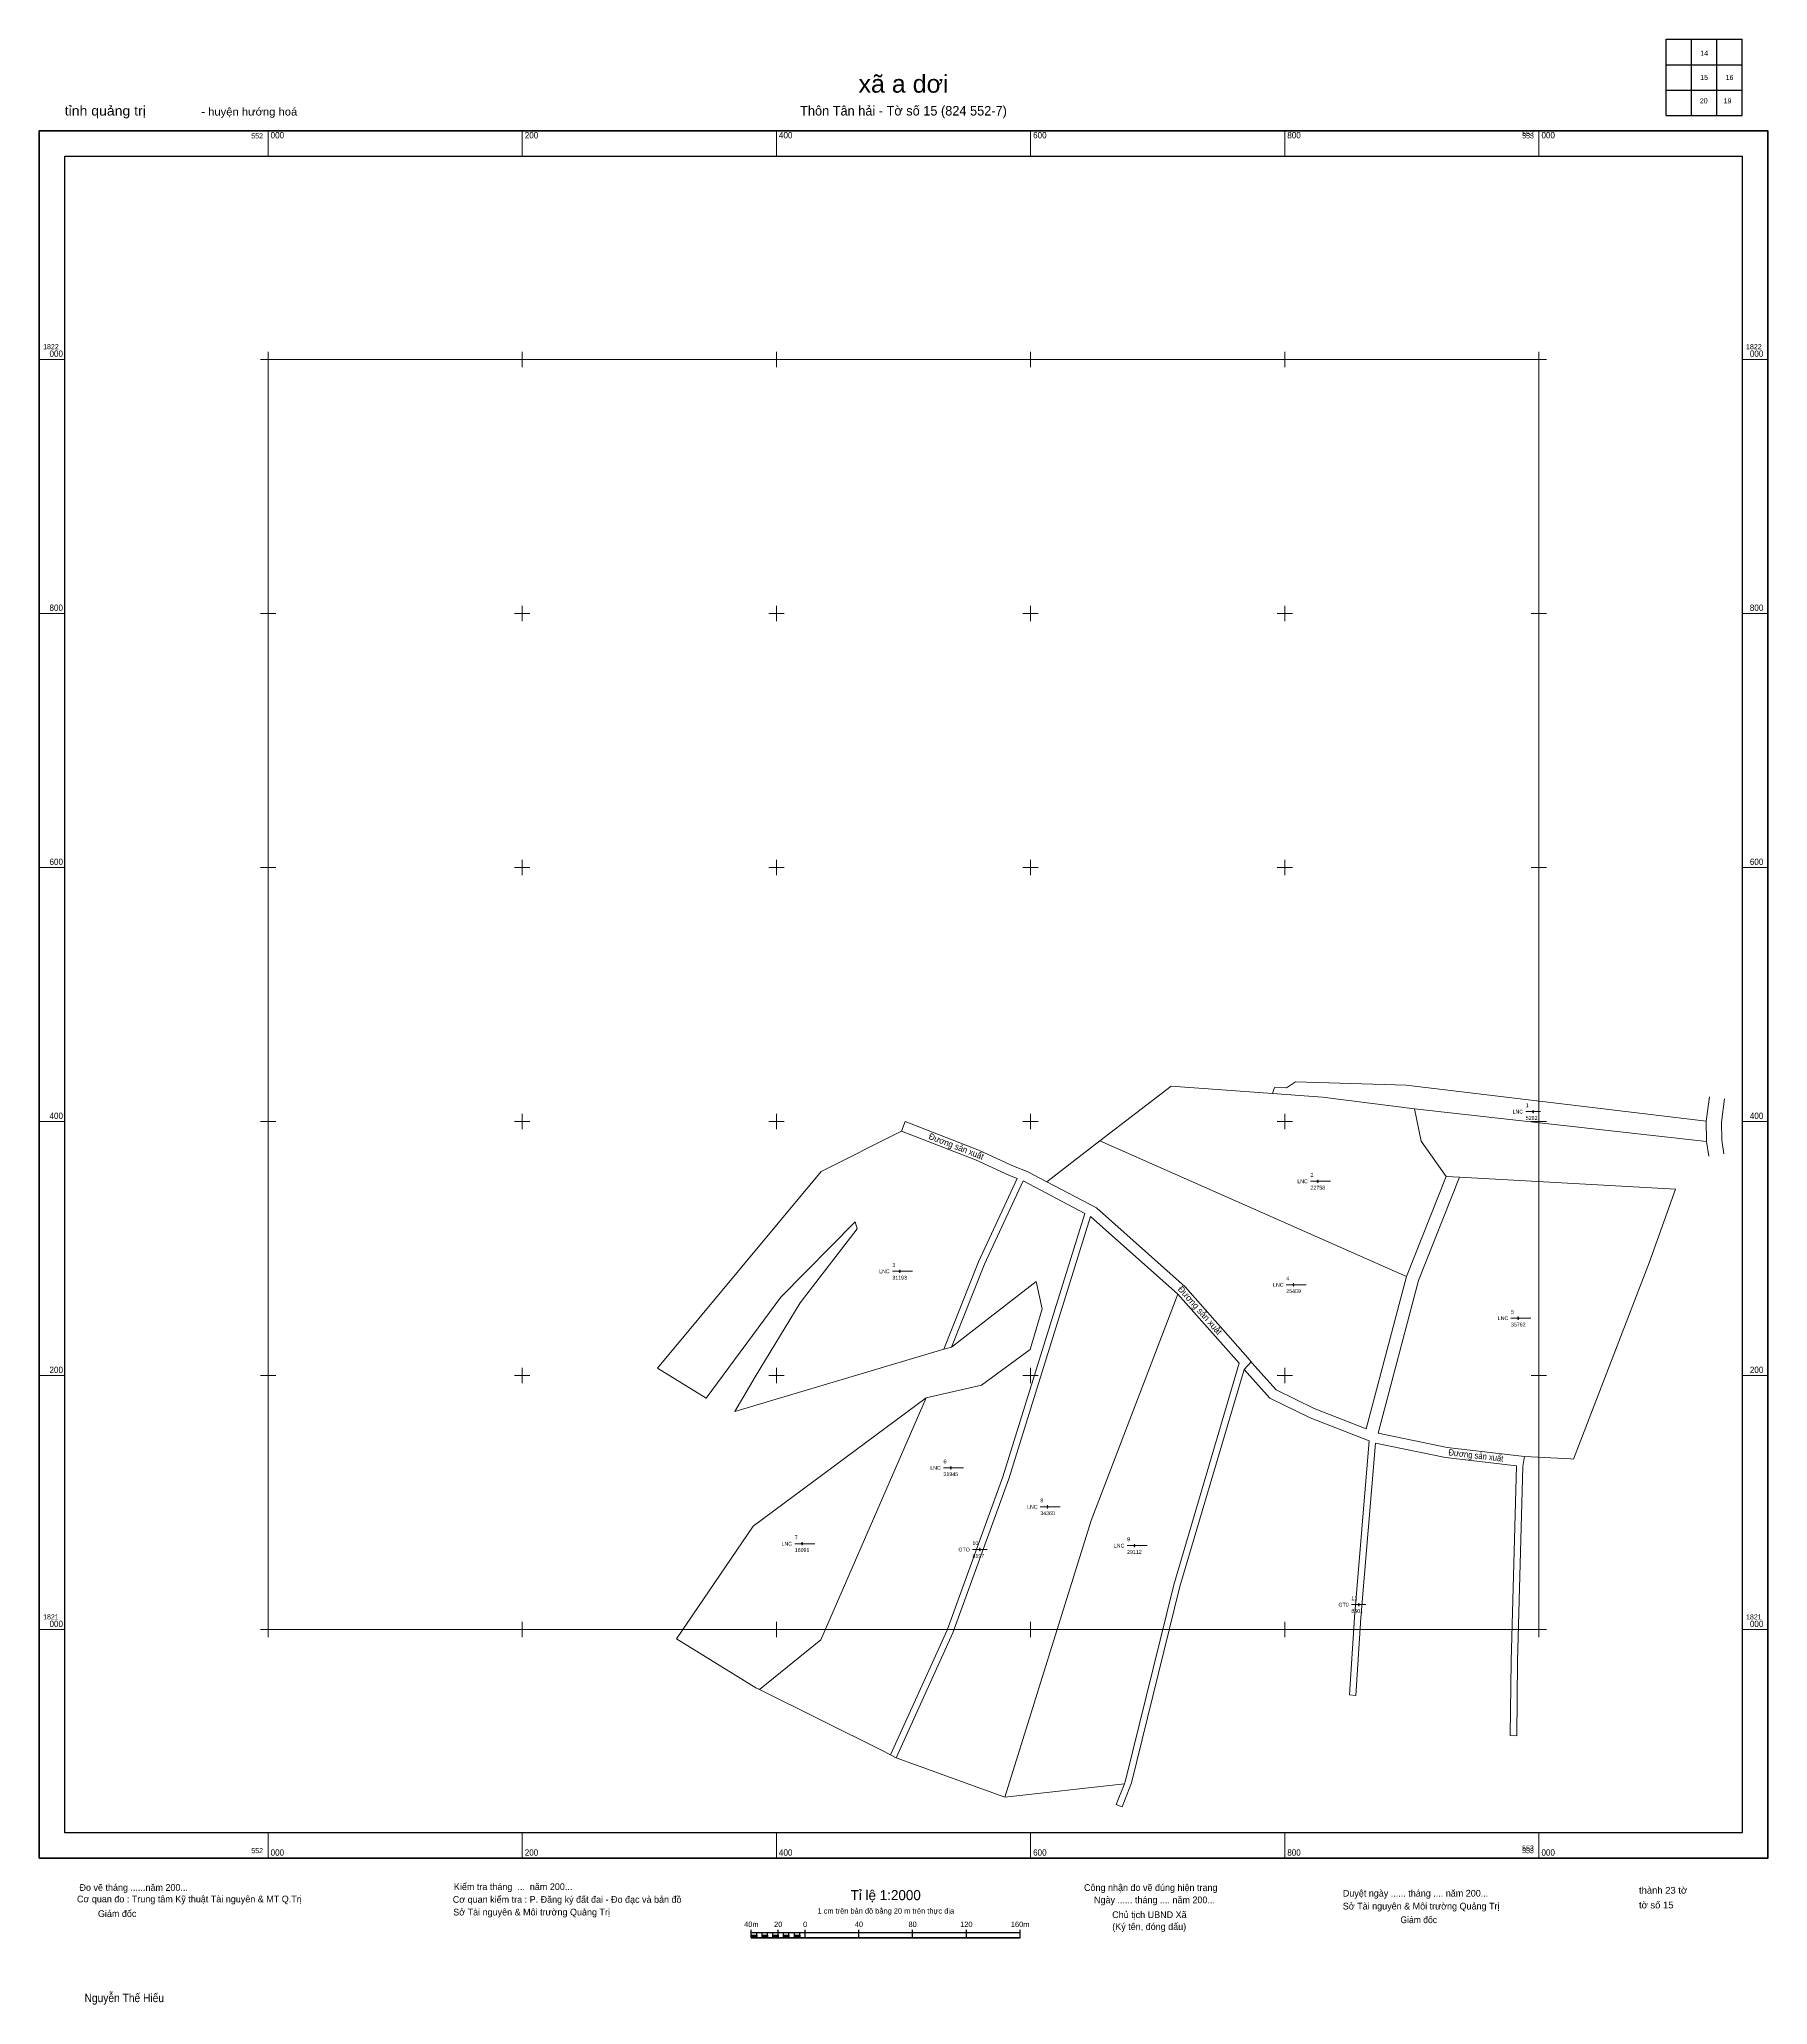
# Model space of a CAD drawing. Header units: metres. Extents: x 545204 to 553180, y 1820705 to 1822252.
# Drawn here: x 551820 to 553180, y 1820705 to 1822252 of the extents above.
import ezdxf
from ezdxf.enums import TextEntityAlignment as Align

# ---------------------------------------------------------------- set-up
doc = ezdxf.new("R2010")
doc.units = ezdxf.units.M
doc.header["$LTSCALE"] = 1.7
for name, color, linetype, lineweight in [('1', 7, 'Continuous', 13), ('10', 7, 'Continuous', 13), ('23', 7, 'Continuous', 13), ('50', 7, 'Continuous', 13), ('51', 7, 'Continuous', 13), ('63', 7, 'Continuous', 13)]:
    doc.layers.add(name, color=color, linetype=linetype, lineweight=lineweight)

msp = doc.modelspace()

# ---------------------------------------------------------------- hatches: boundary and pattern name
at = {"layer": '51'}
for points in [[(552995.57, 1821407.79, 1), (552995.27, 1821407.79, 1)], [(552826.14, 1821352.91, 1), (552825.84, 1821352.91, 1)], [(552497.14, 1821282.06, 1), (552496.84, 1821282.06, 1)], [(552807.08, 1821271.46, 1), (552806.78, 1821271.46, 1)], [(552983.87, 1821245.15, 1), (552983.57, 1821245.15, 1)], [(552537.35, 1821127.38, 1), (552537.05, 1821127.38, 1)], [(552613.53, 1821096.66, 1), (552613.23, 1821096.66, 1)], [(552420.32, 1821067.63, 1), (552420.02, 1821067.63, 1)], [(552560.19, 1821063.01, 1), (552559.89, 1821063.01, 1)], [(552681.81, 1821066.09, 1), (552681.51, 1821066.09, 1)], [(552858.32, 1821019.63, 1), (552858.02, 1821019.63, 1)]]:
    msp.add_hatch(color=256, dxfattribs=at).paths.add_polyline_path(points)
at = {"layer": '63'}
for points in [[(552380.26, 1820757.41), (552380.26, 1820759.55), (552384.54, 1820759.55), (552384.54, 1820757.41)], [(552388.76, 1820757.41), (552388.76, 1820759.55), (552392.96, 1820759.55), (552392.96, 1820757.41)], [(552397.18, 1820757.41), (552397.18, 1820759.55), (552401.46, 1820759.55), (552401.46, 1820757.41)], [(552405.66, 1820757.41), (552405.66, 1820759.55), (552409.9, 1820759.55), (552409.9, 1820757.41)], [(552414.16, 1820757.41), (552414.16, 1820759.55), (552418.38, 1820759.55), (552418.38, 1820757.41)]]:
    msp.add_hatch(color=256, dxfattribs=at).paths.add_polyline_path(points)

# ---------------------------------------------------------------- linework, layer by layer
at = {"layer": '1'}
for p, q in [((553131.54, 1821400.3), (553134.21, 1821419.55)), ((553143.56, 1821399.59), (553146.1, 1821417.9)), ((552850.83, 1820948.58), (552855.81, 1820948.05)), ((552977.49, 1820916.56), (552982.49, 1820916.4)), ((552667.41, 1820862.21), (552672.13, 1820860.57))]:
    msp.add_line(p, q, dxfattribs=at)
at = {"layer": '10'}
for p, q in [((552895.6, 1821428.58), (553131.54, 1821400.3)), ((552901.99, 1821410.01), (553131.88, 1821384.35)), ((552498.34, 1821392.49), (552501.25, 1821399.94)), ((552501.25, 1821399.94), (552559.75, 1821377.14)), ((552498.34, 1821392.49), (552556.66, 1821369.76)), ((552654.59, 1821384.83), (552612.71, 1821352.61)), ((552597.33, 1821360.73), (552612.71, 1821352.61)), ((552926.95, 1821356.77), (552937.48, 1821356.19)), ((552937.48, 1821356.19), (553107.43, 1821346.8)), ((553107.43, 1821346.8), (553086.69, 1821288.81)), ((552461.97, 1821321.15), (552463.57, 1821315.52)), ((552715.96, 1821264.2), (552647.21, 1821325.34)), ((553086.69, 1821288.81), (553085.01, 1821284.1)), ((553085.01, 1821284.1), (553027.32, 1821134.11)), ((552531.75, 1821220.65), (552367.23, 1821171.64)), ((552537.85, 1821222.47), (552531.75, 1821220.65)), ((552773.56, 1821210.74), (552771, 1821214.02)), ((552774.09, 1821210.06), (552773.56, 1821210.74)), ((552987.33, 1821128.3), (552988.78, 1821136.24)), ((552483.13, 1820904.73), (552489.87, 1820901.37)), ((552489.87, 1820901.37), (552494.35, 1820899.14)), ((552494.35, 1820899.14), (552579.84, 1820867.99))]:
    msp.add_line(p, q, dxfattribs=at)
for points in [[(552790.4, 1821422.03), (552710.62, 1821427.94), (552654.59, 1821384.83), (552895.74, 1821277.88)], [(552790.4, 1821422.03), (552792.03, 1821426.8), (552801.29, 1821426.4), (552808.53, 1821431.24), (552895.6, 1821428.58)], [(552901.99, 1821410.01), (552829.58, 1821419.13), (552790.4, 1821422.03)], [(552895.74, 1821277.88), (552926.95, 1821356.77), (552907.47, 1821384.43), (552901.99, 1821410.01)], [(553131.54, 1821400.3), (553131.88, 1821384.35), (553133.71, 1821372.71)], [(553143.56, 1821399.59), (553143.86, 1821385.36), (553145.56, 1821374.57)], [(552344.75, 1821182.09), (552306.48, 1821205.78), (552435.17, 1821360.69), (552498.34, 1821392.49)], [(552556.66, 1821369.76), (552583.46, 1821357.4), (552589.38, 1821355.17), (552559.11, 1821289.6), (552531.75, 1821220.65)], [(552597.33, 1821360.73), (552586.45, 1821364.83), (552559.75, 1821377.14)], [(552642.72, 1821327.71), (552594.07, 1821353.4), (552563.7, 1821287.61), (552537.85, 1821222.47)], [(552612.71, 1821352.61), (552651.82, 1821331.95), (552721.6, 1821269.89), (552771, 1821214.02)], [(552873.4, 1821154.55), (552905.26, 1821274.76), (552937.48, 1821356.19)], [(552344.75, 1821182.09), (552403.36, 1821261.67), (552461.97, 1821321.15)], [(552489.87, 1820901.37), (552534.28, 1820999.48), (552578.21, 1821120.27), (552642.72, 1821327.71)], [(552494.35, 1820899.14), (552538.9, 1820997.56), (552582.99, 1821118.79), (552647.21, 1821325.34)], [(552463.57, 1821315.52), (552418.81, 1821257.24), (552383.3, 1821199.03), (552367.23, 1821171.64)], [(552517.96, 1821182.45), (552561.26, 1821192.31), (552599.79, 1821220.53), (552609.19, 1821252.52), (552604.49, 1821274.15), (552537.85, 1821222.47)], [(552774.09, 1821210.06), (552793.18, 1821188.76), (552823.12, 1821174.06), (552863.99, 1821158.1), (552895.74, 1821277.88)], [(552715.96, 1821264.2), (552647.67, 1821085.82), (552579.84, 1820867.99)], [(552712.72, 1821035.28), (552764.17, 1821209.66), (552715.96, 1821264.2)], [(552672.13, 1820860.57), (552679.48, 1820879.3), (552717.57, 1821034.04), (552767.98, 1821204.89), (552773.56, 1821210.74)], [(552767.98, 1821204.89), (552788.25, 1821182.27), (552819.87, 1821166.74)], [(552517.96, 1821182.45), (552381.79, 1821081.45), (552321.49, 1820992.77)], [(552517.96, 1821182.45), (552434.96, 1820991.86), (552386.64, 1820952.81), (552483.13, 1820904.73)], [(552819.87, 1821166.74), (552866.51, 1821148.53), (552854.83, 1821009.62), (552850.83, 1820948.58)], [(552988.78, 1821136.24), (552927.84, 1821143.38), (552873.4, 1821154.55)], [(552926.47, 1821135.49), (552871.38, 1821146.8), (552859.81, 1821009.2), (552855.81, 1820948.05)], [(552926.47, 1821135.49), (552982.34, 1821128.89), (552978.21, 1820975.02), (552977.49, 1820916.56)], [(553027.32, 1821134.11), (553025.12, 1821134.39), (552988.78, 1821136.24)], [(552987.33, 1821128.3), (552983.21, 1820974.89), (552982.49, 1820916.4)], [(552673.86, 1820878.66), (552674.78, 1820881.14), (552712.72, 1821035.28)], [(552321.49, 1820992.77), (552383.88, 1820954.19), (552386.64, 1820952.81)], [(552579.84, 1820867.99), (552673.86, 1820878.66), (552667.41, 1820862.21)]]:
    msp.add_lwpolyline(points, dxfattribs=at)
at = {"layer": '23'}
for p, q in [((552000, 1821000), (552000, 1822000)), ((552000, 1822000), (553000, 1822000)), ((553000, 1821000), (553000, 1822000)), ((552000, 1821000), (553000, 1821000))]:
    msp.add_line(p, q, dxfattribs=at)
at = {"layer": '50'}
for p, q in [((552989.67, 1821407.79), (553001.17, 1821407.79)), ((552820.24, 1821352.91), (552835.99, 1821352.91)), ((552491.24, 1821282.06), (552506.99, 1821282.06)), ((552801.18, 1821271.46), (552816.93, 1821271.46)), ((552977.97, 1821245.15), (552993.72, 1821245.15)), ((552531.45, 1821127.38), (552547.2, 1821127.38)), ((552607.63, 1821096.66), (552623.38, 1821096.66)), ((552414.42, 1821067.63), (552430.17, 1821067.63)), ((552554.29, 1821063.01), (552565.79, 1821063.01)), ((552675.91, 1821066.09), (552691.66, 1821066.09)), ((552852.42, 1821019.63), (552863.92, 1821019.63))]:
    msp.add_line(p, q, dxfattribs=at)
at = {"layer": '51'}
for p, q in [((552994.8, 1821407.79), (552994.17, 1821407.79)), ((552995.42, 1821409.04), (552995.42, 1821408.42)), ((552995.42, 1821407.16), (552995.42, 1821406.54)), ((552996.67, 1821407.79), (552996.05, 1821407.79)), ((552825.36, 1821352.91), (552824.74, 1821352.91)), ((552825.99, 1821354.16), (552825.99, 1821353.54)), ((552825.99, 1821352.28), (552825.99, 1821351.66)), ((552827.24, 1821352.91), (552826.62, 1821352.91)), ((552496.36, 1821282.06), (552495.74, 1821282.06)), ((552496.99, 1821283.31), (552496.99, 1821282.68)), ((552496.99, 1821281.44), (552496.99, 1821280.81)), ((552498.24, 1821282.06), (552497.62, 1821282.06)), ((552806.31, 1821271.46), (552805.68, 1821271.46)), ((552806.93, 1821272.71), (552806.93, 1821272.08)), ((552806.93, 1821270.84), (552806.93, 1821270.21)), ((552808.18, 1821271.46), (552807.56, 1821271.46)), ((552983.1, 1821245.15), (552982.47, 1821245.15)), ((552983.72, 1821246.4), (552983.72, 1821245.78)), ((552983.72, 1821244.52), (552983.72, 1821243.9)), ((552984.97, 1821245.15), (552984.34, 1821245.15)), ((552536.57, 1821127.38), (552535.95, 1821127.38)), ((552537.2, 1821128.63), (552537.2, 1821128)), ((552537.2, 1821126.76), (552537.2, 1821126.13)), ((552538.45, 1821127.38), (552537.82, 1821127.38)), ((552612.76, 1821096.66), (552612.13, 1821096.66)), ((552613.38, 1821097.91), (552613.38, 1821097.28)), ((552613.38, 1821096.04), (552613.38, 1821095.41)), ((552614.63, 1821096.66), (552614, 1821096.66)), ((552419.55, 1821067.63), (552418.92, 1821067.63)), ((552420.17, 1821068.88), (552420.17, 1821068.26)), ((552420.17, 1821067), (552420.17, 1821066.38)), ((552421.42, 1821067.63), (552420.8, 1821067.63)), ((552559.42, 1821063.01), (552558.79, 1821063.01)), ((552560.04, 1821064.26), (552560.04, 1821063.64)), ((552560.04, 1821062.38), (552560.04, 1821061.76)), ((552561.29, 1821063.01), (552560.66, 1821063.01)), ((552681.04, 1821066.09), (552680.41, 1821066.09)), ((552681.66, 1821067.34), (552681.66, 1821066.72)), ((552681.66, 1821065.46), (552681.66, 1821064.84)), ((552682.91, 1821066.09), (552682.28, 1821066.09)), ((552857.55, 1821019.63), (552856.92, 1821019.63)), ((552858.17, 1821020.88), (552858.17, 1821020.26)), ((552858.17, 1821019), (552858.17, 1821018.38)), ((552859.42, 1821019.63), (552858.8, 1821019.63))]:
    msp.add_line(p, q, dxfattribs=at)
for points in [[(552995.42, 1821408.42), (552994.8, 1821407.79), (552995.42, 1821407.16), (552996.05, 1821407.79)], [(552825.99, 1821353.54), (552825.36, 1821352.91), (552825.99, 1821352.28), (552826.62, 1821352.91)], [(552496.99, 1821282.68), (552496.36, 1821282.06), (552496.99, 1821281.44), (552497.62, 1821282.06)], [(552806.93, 1821272.08), (552806.31, 1821271.46), (552806.93, 1821270.84), (552807.56, 1821271.46)], [(552983.72, 1821245.78), (552983.1, 1821245.15), (552983.72, 1821244.52), (552984.34, 1821245.15)], [(552537.2, 1821128), (552536.57, 1821127.38), (552537.2, 1821126.76), (552537.82, 1821127.38)], [(552613.38, 1821097.28), (552612.76, 1821096.66), (552613.38, 1821096.04), (552614, 1821096.66)], [(552420.17, 1821068.26), (552419.55, 1821067.63), (552420.17, 1821067), (552420.8, 1821067.63)], [(552560.04, 1821063.64), (552559.42, 1821063.01), (552560.04, 1821062.38), (552560.66, 1821063.01)], [(552681.66, 1821066.72), (552681.04, 1821066.09), (552681.66, 1821065.46), (552682.28, 1821066.09)], [(552858.17, 1821020.26), (552857.55, 1821019.63), (552858.17, 1821019), (552858.8, 1821019.63)]]:
    msp.add_lwpolyline(points, close=True, dxfattribs=at)
for centre in [(552995.42, 1821407.79), (552825.99, 1821352.91), (552496.99, 1821282.06), (552806.93, 1821271.46), (552983.72, 1821245.15), (552537.2, 1821127.38), (552613.38, 1821096.66), (552420.17, 1821067.63), (552560.04, 1821063.01), (552681.66, 1821066.09), (552858.17, 1821019.63)]:
    msp.add_circle(centre, 0.15, dxfattribs=at)
at = {"layer": '63', "lineweight": 25}
for p, q in [((553100, 1822252), (553160, 1822252)), ((553100, 1822192), (553100, 1822252)), ((553120, 1822192), (553120, 1822252)), ((553140, 1822192), (553140, 1822252)), ((553100, 1822232), (553160, 1822232)), ((553100, 1822212), (553160, 1822212)), ((552380.26, 1820757.41), (552380.26, 1820763.75)), ((552380.26, 1820761.65), (552591.84, 1820761.65)), ((552380.26, 1820757.41), (552380.26, 1820761.65)), ((552384.54, 1820757.41), (552384.54, 1820761.65)), ((552388.76, 1820757.41), (552388.76, 1820761.65)), ((552392.96, 1820757.41), (552392.96, 1820761.65)), ((552397.18, 1820757.41), (552397.18, 1820761.65)), ((552401.46, 1820757.41), (552401.46, 1820763.75)), ((552401.46, 1820757.41), (552401.46, 1820761.65)), ((552405.66, 1820757.41), (552405.66, 1820761.65)), ((552409.9, 1820757.41), (552409.9, 1820761.65)), ((552414.16, 1820757.41), (552414.16, 1820761.65)), ((552418.38, 1820757.41), (552418.38, 1820761.65)), ((552422.54, 1820757.41), (552422.54, 1820763.75)), ((552464.92, 1820757.41), (552464.92, 1820763.75)), ((552507.2, 1820757.41), (552507.2, 1820763.75)), ((552549.52, 1820757.41), (552549.52, 1820763.75)), ((552591.84, 1820757.41), (552591.84, 1820763.75))]:
    msp.add_line(p, q, dxfattribs=at)
at = {"layer": '63'}
for p, q in [((552000, 1822160), (552000, 1822180)), ((552200, 1822160), (552200, 1822180)), ((552400, 1822160), (552400, 1822180)), ((552600, 1822160), (552600, 1822180)), ((552800, 1822160), (552800, 1822180)), ((553000, 1822160), (553000, 1822180)), ((551820, 1822000), (551840, 1822000)), ((551994, 1822000), (552006, 1822000)), ((552000, 1821994), (552000, 1822006)), ((552194, 1822000), (552206, 1822000)), ((552200, 1821994), (552200, 1822006)), ((552394, 1822000), (552406, 1822000)), ((552400, 1821994), (552400, 1822006)), ((552594, 1822000), (552606, 1822000)), ((552600, 1821994), (552600, 1822006)), ((552794, 1822000), (552806, 1822000)), ((552800, 1821994), (552800, 1822006)), ((552994, 1822000), (553006, 1822000)), ((553000, 1821994), (553000, 1822006)), ((553160, 1822000), (553180, 1822000)), ((551820, 1821800), (551840, 1821800)), ((551994, 1821800), (552006, 1821800)), ((552000, 1821794), (552000, 1821806)), ((552194, 1821800), (552206, 1821800)), ((552200, 1821794), (552200, 1821806)), ((552394, 1821800), (552406, 1821800)), ((552400, 1821794), (552400, 1821806)), ((552594, 1821800), (552606, 1821800)), ((552600, 1821794), (552600, 1821806)), ((552794, 1821800), (552806, 1821800)), ((552800, 1821794), (552800, 1821806)), ((552994, 1821800), (553006, 1821800)), ((553000, 1821794), (553000, 1821806)), ((553160, 1821800), (553180, 1821800)), ((551820, 1821600), (551840, 1821600)), ((551994, 1821600), (552006, 1821600)), ((552000, 1821594), (552000, 1821606)), ((552194, 1821600), (552206, 1821600)), ((552200, 1821594), (552200, 1821606)), ((552394, 1821600), (552406, 1821600)), ((552400, 1821594), (552400, 1821606)), ((552594, 1821600), (552606, 1821600)), ((552600, 1821594), (552600, 1821606)), ((552794, 1821600), (552806, 1821600)), ((552800, 1821594), (552800, 1821606)), ((552994, 1821600), (553006, 1821600)), ((553000, 1821594), (553000, 1821606)), ((553160, 1821600), (553180, 1821600)), ((551820, 1821400), (551840, 1821400)), ((551994, 1821400), (552006, 1821400)), ((552000, 1821394), (552000, 1821406)), ((552194, 1821400), (552206, 1821400)), ((552200, 1821394), (552200, 1821406)), ((552394, 1821400), (552406, 1821400)), ((552400, 1821394), (552400, 1821406)), ((552594, 1821400), (552606, 1821400)), ((552600, 1821394), (552600, 1821406)), ((552794, 1821400), (552806, 1821400)), ((552800, 1821394), (552800, 1821406)), ((552994, 1821400), (553006, 1821400)), ((553000, 1821394), (553000, 1821406)), ((553160, 1821400), (553180, 1821400)), ((551820, 1821200), (551840, 1821200)), ((551994, 1821200), (552006, 1821200)), ((552000, 1821194), (552000, 1821206)), ((552194, 1821200), (552206, 1821200)), ((552200, 1821194), (552200, 1821206)), ((552394, 1821200), (552406, 1821200)), ((552400, 1821194), (552400, 1821206)), ((552594, 1821200), (552606, 1821200)), ((552600, 1821194), (552600, 1821206)), ((552794, 1821200), (552806, 1821200)), ((552800, 1821194), (552800, 1821206)), ((552994, 1821200), (553006, 1821200)), ((553000, 1821194), (553000, 1821206)), ((553160, 1821200), (553180, 1821200)), ((551820, 1821000), (551840, 1821000)), ((551994, 1821000), (552006, 1821000)), ((552000, 1820994), (552000, 1821006)), ((552194, 1821000), (552206, 1821000)), ((552200, 1820994), (552200, 1821006)), ((552394, 1821000), (552406, 1821000)), ((552400, 1820994), (552400, 1821006)), ((552594, 1821000), (552606, 1821000)), ((552600, 1820994), (552600, 1821006)), ((552794, 1821000), (552806, 1821000)), ((552800, 1820994), (552800, 1821006)), ((552994, 1821000), (553006, 1821000)), ((553000, 1820994), (553000, 1821006)), ((553160, 1821000), (553180, 1821000)), ((552000, 1820820), (552000, 1820840)), ((552200, 1820820), (552200, 1820840)), ((552400, 1820820), (552400, 1820840)), ((552600, 1820820), (552600, 1820840)), ((552800, 1820820), (552800, 1820840)), ((553000, 1820820), (553000, 1820840))]:
    msp.add_line(p, q, dxfattribs=at)
at = {"layer": '63', "lineweight": 40}
msp.add_line((552380.26, 1820757.41), (552591.84, 1820757.41), dxfattribs=at)
at = {"layer": '63', "lineweight": 25}
msp.add_lwpolyline([(553100, 1822192), (553160, 1822192), (553160, 1822252)], dxfattribs=at)
at = {"layer": '63', "lineweight": 40}
msp.add_lwpolyline([(551820, 1820820), (551820, 1822180), (553180, 1822180), (553180, 1820820)], close=True, dxfattribs=at)
at = {"layer": '63', "lineweight": 25}
for points in [[(551840, 1820840), (551840, 1822160), (553160, 1822160), (553160, 1820840)], [(552380.26, 1820757.41), (552380.26, 1820759.55), (552384.54, 1820759.55), (552384.54, 1820757.41)], [(552388.76, 1820757.41), (552388.76, 1820759.55), (552392.96, 1820759.55), (552392.96, 1820757.41)], [(552397.18, 1820757.41), (552397.18, 1820759.55), (552401.46, 1820759.55), (552401.46, 1820757.41)], [(552405.66, 1820757.41), (552405.66, 1820759.55), (552409.9, 1820759.55), (552409.9, 1820757.41)], [(552414.16, 1820757.41), (552414.16, 1820759.55), (552418.38, 1820759.55), (552418.38, 1820757.41)]]:
    msp.add_lwpolyline(points, close=True, dxfattribs=at)

# ---------------------------------------------------------------- texts
at = {"layer": '1'}
for rotation, width, p in [(338.707, 0.95, (552540.7, 1821378.13)), (353.263, 0.9, (552950.15, 1821134.7))]:
    msp.add_text('Đương sản xuất', height=5, rotation=rotation, dxfattribs=dict(at, width=width)).set_placement(p, align=Align.CENTER)
msp.add_text('Đương sản xuất', height=5, rotation=311.475, dxfattribs=at).set_placement((552731.45, 1821249.69), align=Align.CENTER)
at = {"layer": '50'}
for s, width, p in [('1', 0.8, (552989.67, 1821411.29)), ('2', 1.05, (552820.24, 1821356.41)), ('3', 1.05, (552491.24, 1821285.56)), ('4', 1.1, (552801.18, 1821274.96)), ('5', 1.1, (552977.97, 1821248.65)), ('6', 1.1, (552531.45, 1821130.88)), ('8', 1.1, (552607.63, 1821100.16)), ('9', 1.1, (552675.91, 1821069.59)), ('16091', 0.95, (552414.42, 1821061.13)), ('11', 0.85, (552852.42, 1821023.13)), ('8501', 0.9, (552852.42, 1821013.13))]:
    msp.add_text(s, height=3, dxfattribs=dict(at, width=width)).set_placement(p)
for s, p in [('LNC', (552987.57, 1821406.29)), ('LNC', (552818.14, 1821351.41)), ('LNC', (552489.14, 1821280.56)), ('LNC', (552799.08, 1821269.96)), ('LNC', (552975.87, 1821243.65)), ('LNC', (552529.35, 1821125.88)), ('LNC', (552605.53, 1821095.16)), ('LNC', (552412.32, 1821066.13)), ('GTO', (552552.19, 1821061.51)), ('LNC', (552673.81, 1821064.59)), ('GT0', (552850.32, 1821018.13))]:
    msp.add_text(s, height=3, dxfattribs=at).set_placement(p, align=Align.RIGHT)
for s, p in [('5282', (552989.67, 1821401.29)), ('22758', (552820.24, 1821346.41)), ('31193', (552491.24, 1821275.56)), ('25409', (552801.18, 1821264.96)), ('35762', (552977.97, 1821238.65)), ('31945', (552531.45, 1821120.88)), ('34360', (552607.63, 1821090.16)), ('7', (552414.42, 1821071.13)), ('8197', (552554.29, 1821056.51)), ('10', (552554.29, 1821066.51)), ('29112', (552675.91, 1821059.59))]:
    msp.add_text(s, height=3, dxfattribs=at).set_placement(p)
at = {"layer": '63'}
for s, height, width, p in [('14', 4, 0.95, (553130.02, 1822239.08)), ('xã a dơi', 14, 1.05, (552500, 1822210)), ('15', 4, 0.95, (553130, 1822220)), ('16', 4, 0.9, (553150.01, 1822220)), ('20', 4, 0.95, (553129.68, 1822201.56)), ('19', 4, 0.95, (553148.41, 1822201.56)), ('40m', 4.232, 0.95, (552380.26, 1820765.85)), ('20', 4.232, 0.95, (552401.4, 1820765.85)), ('0', 4.23, 0.9, (552422.58, 1820765.85)), ('40', 4.232, 0.95, (552464.9, 1820765.85)), ('80', 4.232, 0.95, (552507.18, 1820765.85)), ('120', 4.232, 0.95, (552549.46, 1820765.85)), ('160m', 4.232, 0.95, (552591.8, 1820765.85))]:
    msp.add_text(s, height=height, dxfattribs=dict(at, width=width)).set_placement(p, align=Align.CENTER)
for s, height, width, p in [('tỉnh quảng trị', 7.5, 1.1, (551840, 1822192)), (' - huyện hướng hoá', 6, 1.1, (551945, 1822192)), ('000', 5, 0.95, (552002, 1822174)), ('200', 5, 0.95, (552202, 1822174)), ('400', 5, 0.95, (552402, 1822174)), ('600', 5, 0.95, (552602, 1822174)), ('800', 5, 0.95, (552802, 1822174)), ('000', 5, 0.95, (553002, 1822174)), ('1822', 4, 0.95, (551823, 1822008)), ('1822', 4, 0.95, (551823, 1822008)), ('000', 5, 0.95, (551828, 1822002)), ('1822', 4, 0.95, (553163, 1822008)), ('1822', 4, 0.95, (553163, 1822008)), ('000', 5, 0.95, (553166, 1822002)), ('800', 5, 0.95, (551828, 1821802)), ('800', 5, 0.95, (553166, 1821802)), ('600', 5, 0.95, (551828, 1821602)), ('600', 5, 0.95, (553166, 1821602)), ('400', 5, 0.95, (551828, 1821402)), ('400', 5, 0.95, (553166, 1821402)), ('200', 5, 0.95, (551828, 1821202)), ('200', 5, 0.95, (553166, 1821202)), ('1821', 4, 0.9, (551823, 1821008)), ('1821', 4, 0.9, (553163, 1821008)), ('000', 5, 0.95, (551828, 1821002)), ('000', 5, 0.95, (553166, 1821002)), ('000', 5, 0.95, (552002, 1820822)), ('200', 5, 0.95, (552202, 1820822)), ('400', 5, 0.95, (552402, 1820822)), ('600', 5, 0.95, (552602, 1820822)), ('800', 5, 0.95, (552802, 1820822)), ('000', 5, 0.95, (553002, 1820822)), ('thành 23 tờ', 5.29, 1.05, (553078.74, 1820792.13)), ('tờ số 15', 5.29, 1.05, (553078.74, 1820780.49)), ('Giám đốc ', 5.29, 0.95, (552891.07, 1820768.91)), ('Nguyễn Thế Hiếu', 6.68, 0.9, (551855.57, 1820706.71))]:
    msp.add_text(s, height=height, dxfattribs=dict(at, width=width)).set_placement(p)
for s, height, p in [('Thôn Tân hải - Tờ số 15 (824 552-7)', 7.5, (552500.01, 1822192)), ('Tỉ lệ 1:2000', 7.902, (552486.02, 1820787.01)), ('1 cm trên bản đồ bằng 20 m trên thực địa', 4.232, (552486.07, 1820776.39))]:
    msp.add_text(s, height=height, dxfattribs=at).set_placement(p, align=Align.CENTER)
at = {"layer": '63', "width": 0.95}
for s, p in [('552', (551996, 1822174)), ('553', (552996, 1822176)), ('553', (552996, 1822174)), ('552', (551996, 1820824)), ('553', (552996, 1820826)), ('553', (552996, 1820824))]:
    msp.add_text(s, height=4, dxfattribs=at).set_placement(p, align=Align.RIGHT)
at = {"layer": '63'}
for s, height, p in [('Đo vẽ tháng ......năm 200...', 5.29, (551851.61, 1820794.33)), ('Cơ quan kiểm tra : P. Đăng ký đất đai - Đo đạc và bản đồ', 5.29, (552145.33, 1820784.91)), ('Kiểm tra tháng  ...  năm 200...', 5.29, (552146.23, 1820794.93)), ('Công nhận đo vẽ đúng hiện trạng', 5.29, (552642.04, 1820794.27)), ('Duyệt ngày ...... tháng .... năm 200...', 5.29, (552845.7, 1820789.79)), ('Cơ quan đo : Trung tâm Kỹ thuật Tài nguyên & MT Q.Trị', 5.29, (551849.63, 1820785.25)), ('Giám đốc', 5.29, (551866.09, 1820773.73)), ('Sở Tài nguyên & Môi trường Quảng Trị', 5.29, (552145.69, 1820774.95)), ('Ngày ...... tháng .... năm 200...', 5.29, (552649.9, 1820784.57)), ('Chủ tịch UBND Xã', 5.29, (552664.21, 1820772.89)), ('Sở Tài nguyên & Môi trường Quảng Trị', 5.29, (552845.67, 1820779.65)), ('(Ký tên, đóng dấu) ', 5.287, (552664.27, 1820763.57))]:
    msp.add_text(s, height=height, dxfattribs=at).set_placement(p)

doc.saveas('drawing.dxf')
